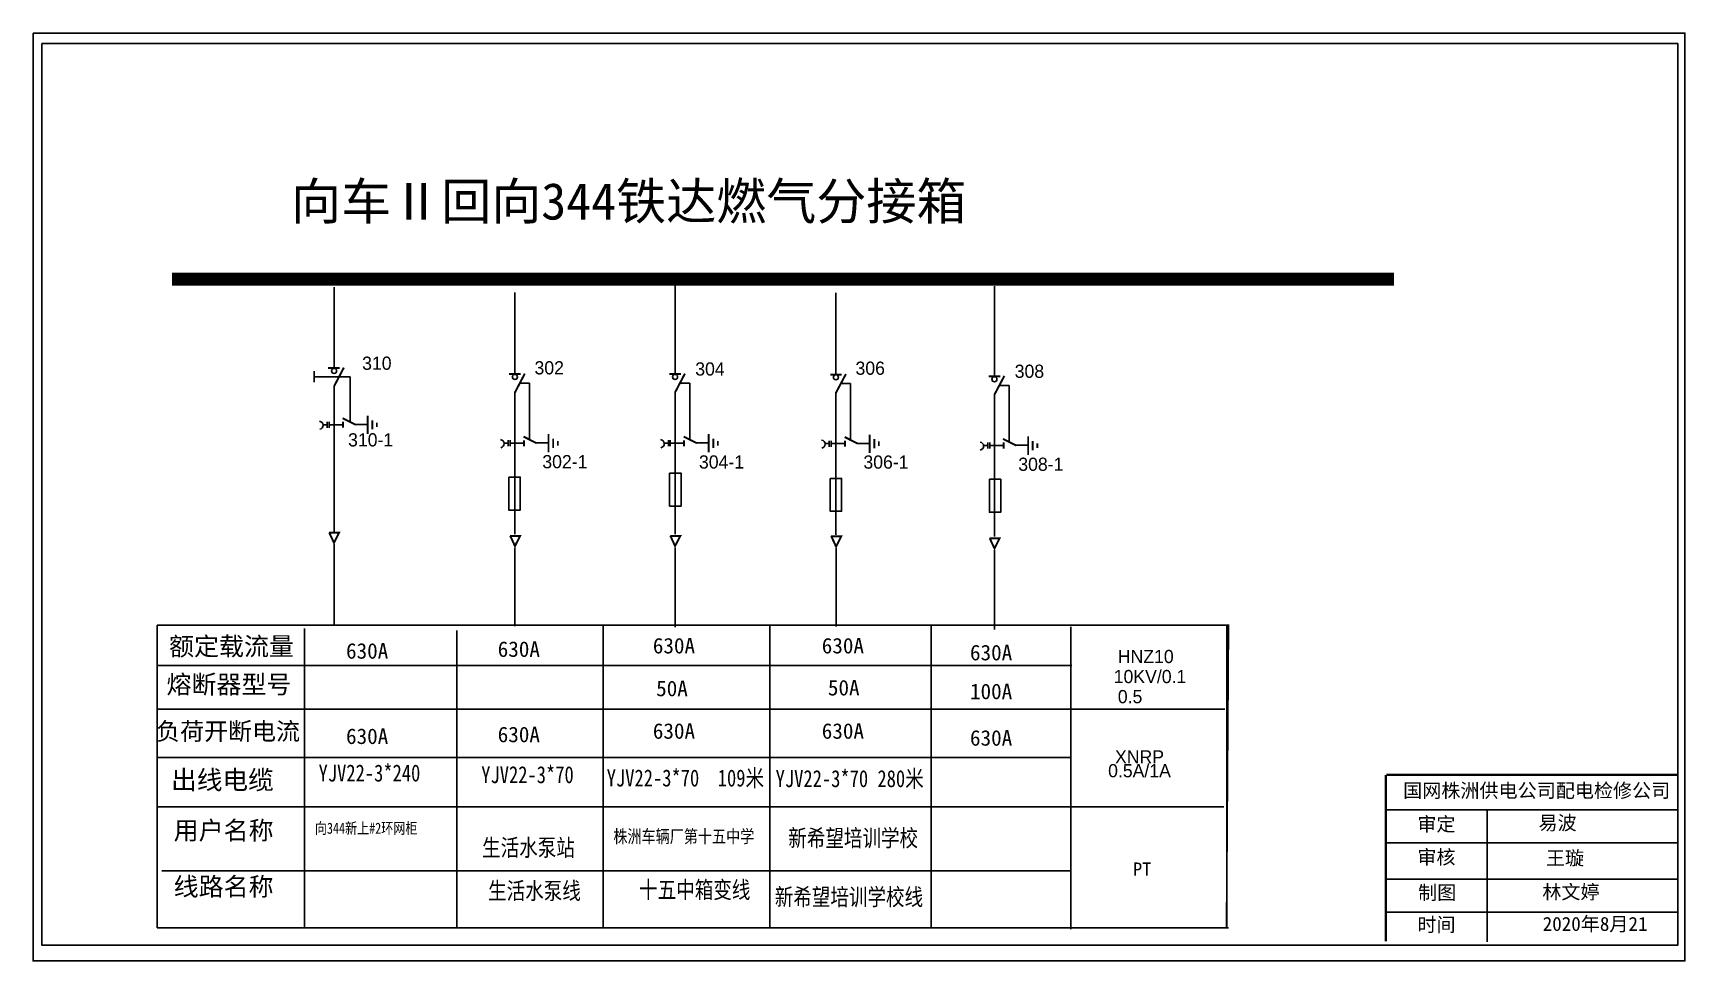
# Model space of a CAD drawing. Extents: x 613 to 1935, y 525 to 1195.
# Drawn here: x 1653.6 to 1782.9, y 799.9 to 872.5 of the extents above; entities that cross this region are included whole.
import ezdxf
from ezdxf.enums import TextEntityAlignment as Align

# ---------------------------------------------------------------- set-up
doc = ezdxf.new("R2010")
doc.units = 0
doc.header["$LTSCALE"] = 0.774411
doc.linetypes.add('ACAD_ISO02W100', pattern=[15, 12, -3])
doc.linetypes.add('CENTER', pattern=[50.8, 31.75, -6.35, 6.35, -6.35])
doc.layers.get('0').update_dxf_attribs({"linetype": 'CONTINUOUS'})
doc.styles.add('HZ', font='')
doc.styles.add('hztxt_txtstyle_0.00_0_0', font='simkai.ttf')
doc.styles.add('hztxt_txtstyle_1.80_0_0', font='', dxfattribs={"height": 1.8, "bigfont": 'hztxt.shx'})
doc.styles.add('hztxt_txtstyle_2.70_0_0', font='simkai.ttf', dxfattribs={"height": 2.7})
doc.styles.add('字体', font='', dxfattribs={"height": 2.5})
doc.styles.get('HZ').set_extended_font_data('SimSun')
doc.styles.get('hztxt_txtstyle_1.80_0_0').set_extended_font_data('hztxt')
doc.styles.get('字体').set_extended_font_data('SimSun')

msp = doc.modelspace()

# ---------------------------------------------------------------- texts
at = {"style": 'hztxt_txtstyle_1.80_0_0'}
for s, p in [('310', (1679.38, 846.14)), ('302', (1692.87, 845.78)), ('306', (1717.99, 845.75)), ('304', (1705.45, 845.69)), ('308', (1730.45, 845.51)), ('310-1', (1678.28, 840.14)), ('302-1', (1693.48, 838.43)), ('304-1', (1705.74, 838.41)), ('306-1', (1718.61, 838.4)), ('308-1', (1730.73, 838.23)), ('HNZ10', (1738.52, 823.18)), ('10KV/0.1', (1738.2, 821.61)), ('0.5', (1738.52, 820.04)), ('XNRP', (1738.3, 815.32)), ('0.5A/1A', (1737.76, 814.24))]:
    msp.add_text(s, height=1.032, dxfattribs=at).set_placement(p)
at = {"color": 0, "style": 'HZ', "width": 0.8}
for s, height, p in [('YJV22-3*240', 1.3304, (1675.97, 813.91)), ('YJV22-3*70', 1.33, (1688.7, 813.78)), ('YJV22-3*70  109米', 1.3304, (1698.52, 813.52)), ('YJV22-3*70 280米', 1.3304, (1711.74, 813.47)), ('向344新上#2环网柜', 0.8665, (1675.68, 809.82)), ('生活水泵站', 1.33, (1688.77, 808.07)), ('株洲车辆厂第十五中学', 1.011, (1699.04, 809.11)), ('新希望培训学校', 1.33, (1712.73, 808.82)), ('生活水泵线', 1.33, (1689.24, 804.69)), ('新希望培训学校线', 1.33, (1711.67, 804.21))]:
    msp.add_text(s, height=height, dxfattribs=at).set_placement(p)
msp.add_text('十五中箱变线', height=1.33, dxfattribs=at).set_placement((1705.41, 804.77), align=Align.CENTER)
at = {"insert": (1673.82, 860.77), "char_height": 2.8709, "width": 84.7741, "attachment_point": 1, "style": 'hztxt_txtstyle_2.70_0_0'}
msp.add_mtext('{\\fSimSun|b0|i0|c134|p2;向车Ⅱ回向344铁达燃气分接箱}', dxfattribs=at)
at = {"linetype": 'Continuous', "attachment_point": 1}
for s, insert, char_height, width, style in [('{\\fSimSun|b0|i0|c134|p2;额定载流量}', (1664.27, 825.21), 1.433, 11.0339, 'hztxt_txtstyle_0.00_0_0'), ('{\\fSimSun|b0|i0|c134|p2;630A}', (1689.99, 824.88), 1.2149, 9.7693, 'hztxt_txtstyle_0.00_0_0'), ('{\\fSimSun|b0|i0|c134|p2;630A}', (1702.13, 825.15), 1.2149, 9.7693, 'hztxt_txtstyle_0.00_0_0'), ('{\\fSimSun|b0|i0|c134|p2;630A}', (1715.35, 825.15), 1.2149, 9.7693, 'hztxt_txtstyle_0.00_0_0'), ('{\\fSimSun|b0|i0|c134|p2;630A}', (1678.12, 824.74), 1.2149, 9.7693, 'hztxt_txtstyle_0.00_0_0'), ('{\\fSimSun|b0|i0|c134|p2;630A}', (1726.95, 824.61), 1.2149, 9.7693, 'hztxt_txtstyle_0.00_0_0'), ('{\\fSimSun|b0|i0|c134|p2;熔断器型号}', (1664.07, 822.23), 1.433, 11.4443, 'hztxt_txtstyle_0.00_0_0'), ('{\\fSimSun|b0|i0|c134|p2;50A}', (1702.39, 821.8), 1.2149, 9.7693, 'hztxt_txtstyle_0.00_0_0'), ('{\\fSimSun|b0|i0|c134|p2;50A}', (1715.83, 821.86), 1.2149, 9.7693, 'hztxt_txtstyle_0.00_0_0'), ('{\\fSimSun|b0|i0|c134|p2;100A}', (1726.95, 821.57), 1.2149, 9.7693, 'hztxt_txtstyle_0.00_0_0'), ('{\\fSimSun|b0|i0|c134|p2;\\H0.96x;负荷开断电流}', (1663.26, 818.53), 1.433, 13.1035, 'hztxt_txtstyle_0.00_0_0'), ('{\\fSimSun|b0|i0|c134|p2;630A}', (1702.13, 818.47), 1.2149, 9.7693, 'hztxt_txtstyle_0.00_0_0'), ('{\\fSimSun|b0|i0|c134|p2;630A}', (1715.35, 818.47), 1.2149, 9.7693, 'hztxt_txtstyle_0.00_0_0'), ('{\\fSimSun|b0|i0|c134|p2;630A}', (1678.12, 818.06), 1.2149, 9.7693, 'hztxt_txtstyle_0.00_0_0'), ('{\\fSimSun|b0|i0|c134|p2;630A}', (1689.99, 818.2), 1.2149, 9.7693, 'hztxt_txtstyle_0.00_0_0'), ('{\\fSimSun|b0|i0|c134|p2;630A}', (1726.95, 817.93), 1.2149, 9.7693, 'hztxt_txtstyle_0.00_0_0'), ('{\\fSimSun|b0|i0|c134|p2;出线电缆}', (1664.43, 814.77), 1.4725, 10.0386, 'hztxt_txtstyle_0.00_0_0'), ('国网株洲供电公司配电检修公司', (1760.85, 813.75), 1.0945, 29.9242, '字体'), ('{\\fSimSun|b0|i0|c134|p2;用户名称}', (1664.63, 810.8), 1.433, 9.7693, 'hztxt_txtstyle_0.00_0_0'), ('审定', (1761.96, 811.12), 1.095, 8.5599, '字体'), ('{\\fSimSun|b0|i0|c134|p2;易波}', (1771.44, 811.22), 1.0945, 8.5599, '字体'), ('审核', (1761.96, 808.54), 1.095, 8.5599, '字体'), ('{\\fSimSun|b0|i0|c134|p2;王璇}', (1772.02, 808.47), 1.0945, 12.0597, '字体'), ('{\\fSimSun|b0|i0|c134|p2;PT}', (1739.72, 807.57), 1.0358, 8.0587, 'hztxt_txtstyle_0.00_0_0'), ('{\\fSimSun|b0|i0|c134|p2;线路名称}', (1664.63, 806.4), 1.433, 9.7693, 'hztxt_txtstyle_0.00_0_0'), ('制图', (1762.02, 805.76), 1.095, 8.5599, '字体'), ('{\\fSimSun|b0|i0|c134|p2;林文婷}', (1771.74, 805.81), 1.0945, 8.5599, '字体'), ('时间', (1761.96, 803.25), 1.095, 8.5599, '字体')]:
    msp.add_mtext(s, dxfattribs=dict(at, insert=insert, char_height=char_height, width=width, style=style))
at = {"color": 7, "linetype": 'Continuous', "true_color": 0xffffff, "insert": (1771.77, 803.31), "char_height": 1.095, "width": 8.5599, "attachment_point": 1, "style": '字体'}
msp.add_mtext('2020年8月21', dxfattribs=at)

# ---------------------------------------------------------------- blocks, each defined once
blk = doc.blocks.new('JD')
for points in [[(-2, 0.2), (-2, -0.2), (2, 0.2), (2, -0.2)], [(1, -1.2), (1, -0.8), (-1, -1.2), (-1, -0.8)], [(-0.5, -1.8), (-0.5, -2.2), (0.5, -1.8), (0.5, -2.2)]]:
    blk.add_trace(points)

# ---------------------------------------------------------------- linework, layer by layer
for p, q in [((1677.18, 852.6), (1677.18, 846.29)), ((1691.34, 852.2), (1691.34, 845.82)), ((1703.87, 852.86), (1703.87, 845.82)), ((1716.46, 852.16), (1716.46, 845.79)), ((1728.86, 852.68), (1728.86, 845.64)), ((1677.18, 844.88), (1677.18, 833.41)), ((1691.34, 844.41), (1691.34, 833.26)), ((1703.87, 844.41), (1703.87, 833.26)), ((1716.46, 844.38), (1716.46, 833.23)), ((1728.86, 844.23), (1728.86, 833.08)), ((1677.18, 841.83), (1677.89, 841.83)), ((1678.82, 841.85), (1679.79, 841.85)), ((1691.34, 840.39), (1692.05, 840.39)), ((1692.98, 840.41), (1693.96, 840.41)), ((1703.87, 840.39), (1704.58, 840.39)), ((1705.52, 840.41), (1706.49, 840.41)), ((1716.46, 840.36), (1717.18, 840.36)), ((1718.11, 840.38), (1719.08, 840.38)), ((1728.86, 840.21), (1729.58, 840.21)), ((1730.51, 840.23), (1731.48, 840.23))]:
    msp.add_line(p, q)
at = {"linetype": 'CENTER'}
for p, q in [((1677.18, 832.48), (1677.18, 826.14)), ((1691.34, 832.2), (1691.34, 826.07)), ((1703.87, 832.2), (1703.87, 826)), ((1716.47, 832.17), (1716.47, 826.04)), ((1728.87, 832.02), (1728.87, 825.82))]:
    msp.add_line(p, q, dxfattribs=at)
at = {"linetype": 'Continuous'}
for p, q in [((1663.33, 826.15), (1747.19, 826.15)), ((1663.33, 802.45), (1663.33, 826.15)), ((1698.23, 826.11), (1698.23, 802.45)), ((1711.29, 826.11), (1711.29, 802.45)), ((1723.9, 826.09), (1723.9, 802.44)), ((1747.19, 826.19), (1747.02, 802.48)), ((1747.05, 826.14), (1747.05, 802.43)), ((1674.88, 825.9), (1674.88, 802.45)), ((1686.78, 825.74), (1686.78, 802.46)), ((1734.83, 826.01), (1734.83, 802.36)), ((1663.33, 822.99), (1734.92, 822.99)), ((1663.33, 819.58), (1746.9, 819.58)), ((1663.33, 815.78), (1734.82, 815.78)), ((1663.33, 811.92), (1746.81, 811.92)), ((1759.52, 811.69), (1782.27, 811.69)), ((1767.42, 811.69), (1767.42, 801.35)), ((1759.52, 809.1), (1782.27, 809.1)), ((1663.71, 806.92), (1734.82, 806.92)), ((1759.52, 806.27), (1782.27, 806.27)), ((1759.52, 803.68), (1782.27, 803.68)), ((1747.19, 802.45), (1663.33, 802.45))]:
    msp.add_line(p, q, dxfattribs=at)
for points in [[(1653.63, 872.5), (1782.9, 872.5), (1782.9, 799.86), (1653.63, 799.86)], [(1654.31, 871.68), (1782.35, 871.68), (1782.35, 801.1), (1654.31, 801.1)], [(1690.85, 837.74), (1691.75, 837.74), (1691.75, 835.16), (1690.85, 835.16)], [(1703.44, 838.05), (1704.34, 838.05), (1704.34, 835.47), (1703.44, 835.47)], [(1716.01, 837.64), (1716.9, 837.64), (1716.9, 835.06), (1716.01, 835.06)], [(1728.47, 837.57), (1729.36, 837.57), (1729.36, 834.99), (1728.47, 834.99)]]:
    msp.add_lwpolyline(points, close=True, dxfattribs=at)
for points, const_width in [([(1664.49, 853.23), (1760.13, 853.23)], 1.03), ([(1676.72, 846.27), (1677.63, 846.27)], 0.155), ([(1677.18, 844.84), (1677.95, 846.31)], 0.155), ([(1690.88, 845.8), (1691.79, 845.8)], 0.155), ([(1691.34, 844.37), (1692.11, 845.84)], 0.155), ([(1703.41, 845.8), (1704.33, 845.8)], 0.155), ([(1703.87, 844.37), (1704.64, 845.84)], 0.155), ([(1716.01, 845.77), (1716.92, 845.77)], 0.155), ([(1716.46, 844.34), (1717.24, 845.81)], 0.155), ([(1728.41, 845.62), (1729.32, 845.62)], 0.155), ([(1728.86, 844.19), (1729.64, 845.66)], 0.155), ([(1677.85, 842.35), (1678.88, 841.83)], 0.155), ([(1677.89, 842.07), (1677.89, 841.6)], 0.155), ([(1692.01, 840.91), (1693.04, 840.39)], 0.155), ([(1692.05, 840.63), (1692.05, 840.16)], 0.155), ([(1704.54, 840.91), (1705.58, 840.39)], 0.155), ([(1704.58, 840.63), (1704.58, 840.16)], 0.155), ([(1717.14, 840.88), (1718.17, 840.36)], 0.155), ([(1717.18, 840.6), (1717.18, 840.12)], 0.155), ([(1729.54, 840.73), (1730.57, 840.21)], 0.155), ([(1729.58, 840.45), (1729.58, 839.97)], 0.155), ([(1676.79, 833.39), (1677.58, 833.39), (1677.18, 832.59), (1676.8, 833.4)], 0.155), ([(1690.96, 833.13), (1691.74, 833.13), (1691.34, 832.34), (1690.97, 833.15)], 0.155), ([(1703.49, 833.13), (1704.28, 833.13), (1703.87, 832.34), (1703.5, 833.15)], 0.155), ([(1716.08, 833.1), (1716.87, 833.1), (1716.47, 832.3), (1716.09, 833.12)], 0.155), ([(1728.48, 832.95), (1729.27, 832.95), (1728.87, 832.15), (1728.49, 832.96)], 0.155)]:
    msp.add_lwpolyline(points, dxfattribs=dict(const_width=const_width))
for points in [[(1675.62, 846.03), (1675.62, 845.17)], [(1676.65, 841.84), (1676.33, 841.84)], [(1676.65, 842.06), (1676.65, 841.59)], [(1676.8, 842.06), (1676.8, 841.59)], [(1677.17, 841.84), (1676.8, 841.84)], [(1690.82, 840.4), (1690.49, 840.4)], [(1690.82, 840.62), (1690.82, 840.15)], [(1690.96, 840.62), (1690.96, 840.15)], [(1691.34, 840.4), (1690.96, 840.4)], [(1703.35, 840.4), (1703.02, 840.4)], [(1703.35, 840.62), (1703.35, 840.15)], [(1703.49, 840.62), (1703.49, 840.15)], [(1703.87, 840.4), (1703.49, 840.4)], [(1715.94, 840.37), (1715.62, 840.37)], [(1715.94, 840.59), (1715.94, 840.12)], [(1716.09, 840.59), (1716.09, 840.12)], [(1716.46, 840.37), (1716.09, 840.37)], [(1728.34, 840.44), (1728.34, 839.97)], [(1728.49, 840.44), (1728.49, 839.97)], [(1728.34, 840.22), (1728.02, 840.22)], [(1728.86, 840.22), (1728.49, 840.22)]]:
    msp.add_lwpolyline(points)
at = {"linetype": 'ACAD_ISO02W100'}
for points in [[(1678.44, 842.08), (1678.44, 845.6), (1675.62, 845.6)], [(1692.49, 840.62), (1692.49, 845.09), (1691.72, 845.09)], [(1705.02, 840.62), (1705.02, 845.09), (1704.25, 845.09)], [(1717.61, 840.59), (1717.61, 845.06), (1716.84, 845.06)], [(1730.01, 840.44), (1730.01, 844.91), (1729.24, 844.91)]]:
    msp.add_lwpolyline(points, dxfattribs=at)
for points in [[(1676.05, 842.11, -0.877934), (1676.06, 841.48)], [(1690.21, 840.67, -0.877934), (1690.23, 840.04)], [(1702.74, 840.67, -0.877934), (1702.76, 840.04)], [(1715.34, 840.63, -0.877934), (1715.35, 840.01)], [(1727.74, 840.48, -0.877934), (1727.75, 839.86)]]:
    msp.add_lwpolyline(points, format="xyb")
at = {"linetype": 'Continuous', "const_width": 0.182}
for points in [[(1759.5, 814.43), (1759.5, 801.39)], [(1759.52, 814.43), (1782.27, 814.43)]]:
    msp.add_lwpolyline(points, dxfattribs=at)
for centre in [(1677.18, 846.05), (1691.34, 845.58), (1703.87, 845.58), (1716.46, 845.55), (1728.86, 845.4)]:
    msp.add_circle(centre, 0.198)

# ---------------------------------------------------------------- block references
at = {"xscale": 0.3611214716016775, "yscale": 0.3611214716016775, "zscale": 0.3611214716017123, "rotation": 90}
for p in [(1679.81, 841.83), (1693.97, 840.39), (1706.5, 840.39), (1719.1, 840.35), (1731.5, 840.2)]:
    msp.add_blockref('JD', p, dxfattribs=at)

msp.set_redraw_order([(e.dxf.handle, doc.entitydb.next_handle()) for e in msp.query("TEXT MTEXT ATTDEF DIMENSION ARC_DIMENSION")])  # texts and dimensions are drawn at this point

doc.saveas('drawing.dxf')
